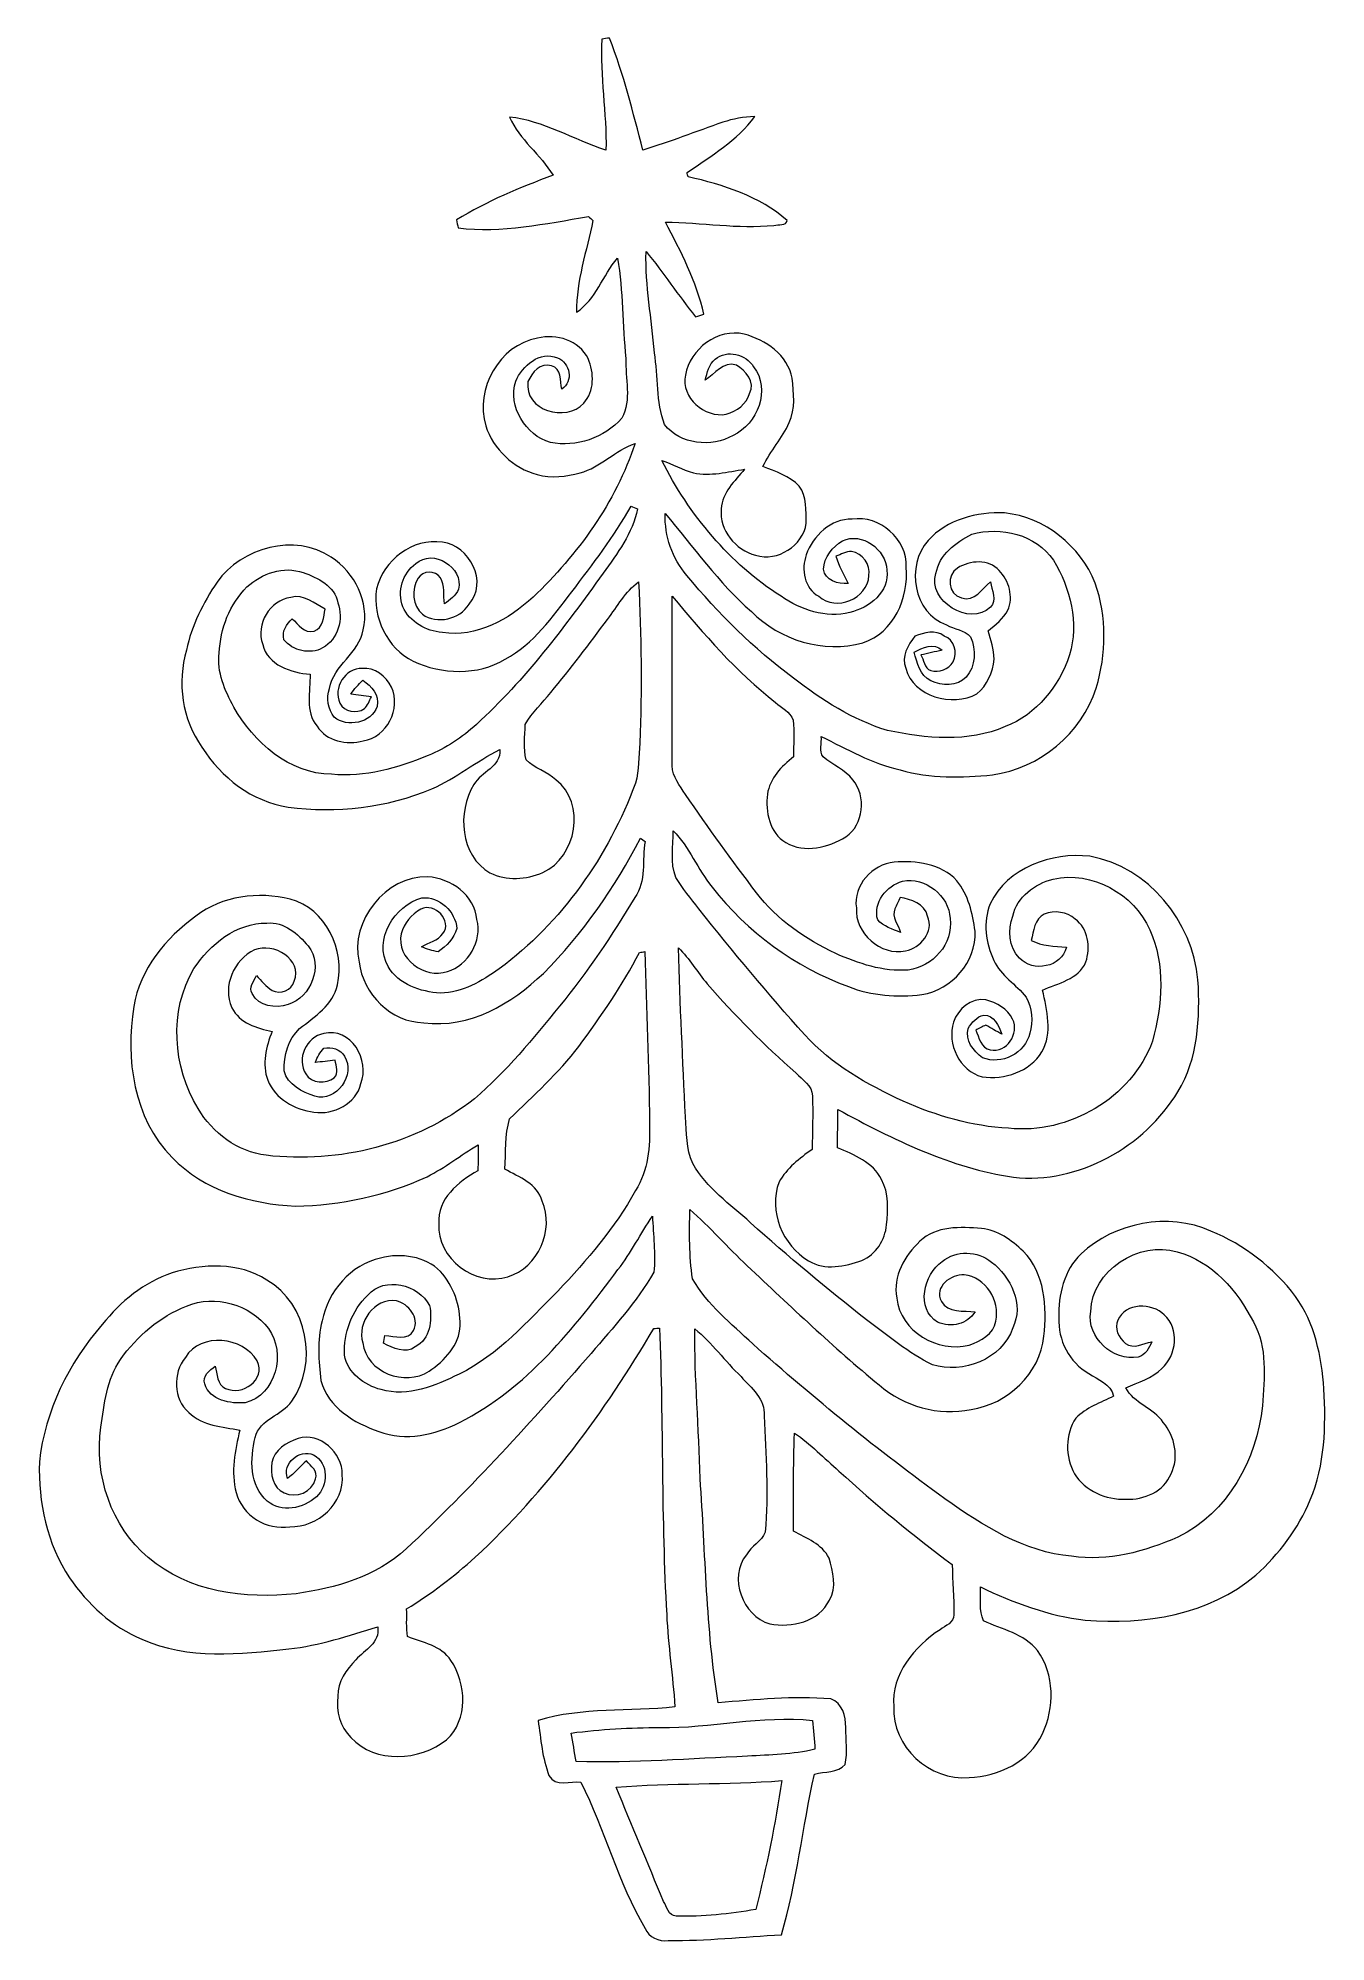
# Model space of a CAD drawing. Header units: centimetres. Extents: x -10.9 to 10.9, y -16.1 to 16.1.
import ezdxf

# ---------------------------------------------------------------- set-up
doc = ezdxf.new("R2010")
doc.units = ezdxf.units.CM
doc.header["$MEASUREMENT"] = 0
doc.layers.add('Layer 1', color=7, linetype='Continuous')

msp = doc.modelspace()

# ---------------------------------------------------------------- linework, layer by layer
at = {"layer": 'Layer 1', "color": 8, "lineweight": 9}
for points, knots in [([(-1.3542, 16.03527), (-1.31045, 16.04126), (-1.26671, 16.04656), (-1.22225, 16.0522), (-1.22225, 16.0522), (-0.98625, 15.43731), (-0.82573, 14.79843), (-0.66063, 14.16237), (-0.66063, 14.16237), (-0.20414, 14.29784), (0.23825, 14.4774), (0.68874, 14.63156), (0.68874, 14.63156), (0.86302, 14.68801), (1.04364, 14.72399), (1.22744, 14.72858), (1.22744, 14.72858), (0.93392, 14.32324), (0.48942, 14.06359), (0.08514, 13.78243), (0.08514, 13.78243), (0.08973, 13.76479), (0.09925, 13.72916), (0.10419, 13.71117), (0.10419, 13.71117), (0.69756, 13.57746), (1.30822, 13.37956), (1.77601, 12.97668), (1.77601, 12.97668), (1.75801, 12.88108), (1.62925, 12.9093), (1.5527, 12.89096), (1.5527, 12.89096), (0.94027, 12.83134), (0.33138, 12.94176), (-0.28069, 12.9467), (-0.28069, 12.9467), (-0.01646, 12.44893), (0.2386, 11.94375), (0.37124, 11.39236), (0.37124, 11.39236), (0.32397, 11.3779), (0.27705, 11.36378), (0.23013, 11.34967), (0.23013, 11.34967), (-0.06091, 11.70668), (-0.31103, 12.09545), (-0.6063, 12.44822), (-0.6063, 12.44822), (-0.62218, 11.87602), (-0.50964, 11.31087), (-0.46484, 10.74219), (-0.46484, 10.74219), (-0.40451, 10.34073), (-0.4345, 9.91634), (-0.29586, 9.53075), (-0.29586, 9.53075), (-0.03269, 9.19172), (0.50036, 9.13811), (0.8616, 9.3466), (0.8616, 9.3466), (1.27259, 9.53181), (1.50472, 10.12906), (1.20874, 10.50652), (1.20874, 10.50652), (1.08491, 10.71679), (0.75189, 10.80428), (0.5621, 10.63424), (0.5621, 10.63424), (0.45344, 10.54816), (0.4231, 10.40529), (0.39206, 10.27792), (0.39206, 10.27792), (0.55751, 10.3834), (0.6891, 10.60496), (0.9184, 10.53405), (0.9184, 10.53405), (1.07786, 10.44585), (1.24261, 10.2423), (1.14171, 10.05639), (1.14171, 10.05639), (1.08562, 9.87364), (0.9251, 9.75512), (0.74766, 9.70467), (0.74766, 9.70467), (0.38218, 9.638), (-0.0221, 9.98372), (0.05762, 10.36507), (0.05762, 10.36507), (0.13347, 10.80534), (0.60302, 11.16129), (1.04999, 11.05651), (1.04999, 11.05651), (1.41335, 10.9595), (1.78553, 10.70374), (1.85997, 10.3118), (1.85997, 10.3118), (1.88431, 10.06591), (1.91888, 9.79533), (1.80881, 9.56391), (1.80881, 9.56391), (1.69099, 9.29968), (1.49308, 9.08272), (1.36502, 8.82414), (1.36502, 8.82414), (1.58057, 8.73594), (1.81164, 8.66398), (1.97991, 8.49253), (1.97991, 8.49253), (2.11113, 8.31402), (2.08962, 8.07307), (2.09844, 7.86458), (2.09844, 7.86458), (2.0367, 7.48535), (1.6169, 7.21088), (1.24331, 7.32624), (1.24331, 7.32624), (0.90394, 7.41655), (0.62419, 7.74464), (0.6637, 8.10764), (0.6637, 8.10764), (0.67181, 8.38387), (0.89547, 8.57825), (1.05599, 8.77651), (1.05599, 8.77651), (0.76988, 8.73665), (0.48131, 8.65163), (0.19203, 8.7176), (0.19203, 8.7176), (0.00436, 8.75887), (-0.15863, 8.86929), (-0.34172, 8.92433), (-0.34172, 8.92433), (0.12112, 8.00922), (0.80269, 7.18619), (1.67299, 6.63233), (1.67299, 6.63233), (2.00425, 6.40091), (2.42688, 6.26227), (2.83081, 6.35822), (2.83081, 6.35822), (3.15678, 6.43724), (3.51132, 6.70535), (3.45629, 7.07648), (3.45629, 7.07648), (3.44041, 7.42008), (3.03754, 7.7277), (2.70981, 7.56613), (2.70981, 7.56613), (2.53695, 7.4737), (2.40112, 7.28991), (2.3856, 7.09235), (2.3856, 7.09235), (2.41135, 6.89797), (2.63643, 6.83447), (2.80435, 6.84717), (2.80435, 6.84717), (2.73309, 6.99957), (2.64772, 7.14562), (2.59762, 7.30719), (2.59762, 7.30719), (2.68335, 7.34), (2.76837, 7.38798), (2.86186, 7.3908), (2.86186, 7.3908), (3.04142, 7.35658), (3.19206, 7.17137), (3.15607, 6.98193), (3.15607, 6.98193), (3.13138, 6.58682), (2.60327, 6.37339), (2.3087, 6.63374), (2.3087, 6.63374), (2.06211, 6.76145), (2.00919, 7.09129), (2.09668, 7.33259), (2.09668, 7.33259), (2.2131, 7.6515), (2.51296, 7.94713), (2.87209, 7.93443), (2.87209, 7.93443), (3.33669, 8.00499), (3.80554, 7.59753), (3.78472, 7.1241), (3.78472, 7.1241), (3.82917, 6.6094), (3.57588, 6.01567), (3.052, 5.84916), (3.052, 5.84916), (2.38807, 5.66148), (1.65147, 5.89397), (1.17064, 6.37621), (1.17064, 6.37621), (0.61572, 6.86269), (0.18815, 7.46559), (-0.28351, 8.02721), (-0.28351, 8.02721), (-0.29621, 7.64939), (-0.16533, 7.26945), (0.08338, 6.98334), (0.08338, 6.98334), (0.6129, 6.33952), (1.21085, 5.74862), (1.88254, 5.25297), (1.88254, 5.25297), (2.35703, 4.87654), (2.88514, 4.54811), (3.46722, 4.36925), (3.46722, 4.36925), (4.11632, 4.22955), (4.82894, 4.16358), (5.45477, 4.43345), (5.45477, 4.43345), (5.9857, 4.63877), (6.36247, 5.11433), (6.54203, 5.64243), (6.54203, 5.64243), (6.69796, 6.1843), (6.5572, 6.77026), (6.26828, 7.24087), (6.26828, 7.24087), (5.97794, 7.67726), (5.37716, 7.81978), (4.89244, 7.68008), (4.89244, 7.68008), (4.62539, 7.54426), (4.33647, 7.33612), (4.28637, 7.01721), (4.28637, 7.01721), (4.13785, 6.55648), (4.85611, 6.11233), (5.20536, 6.44888), (5.20536, 6.44888), (5.32072, 6.56318), (5.2297, 6.74028), (5.205, 6.87575), (5.205, 6.87575), (5.05895, 6.75862), (4.94465, 6.53355), (4.71711, 6.60728), (4.71711, 6.60728), (4.48921, 6.66055), (4.45782, 6.9964), (4.65255, 7.10964), (4.65255, 7.10964), (4.85611, 7.24122), (5.18313, 7.26592), (5.35282, 7.06625), (5.35282, 7.06625), (5.52039, 6.89938), (5.598, 6.61998), (5.50169, 6.39703), (5.50169, 6.39703), (5.4209, 6.25697), (5.29179, 6.1529), (5.16902, 6.0506), (5.16902, 6.0506), (5.21559, 5.89432), (5.26427, 5.73733), (5.26709, 5.57223), (5.26709, 5.57223), (5.25087, 5.34928), (5.14715, 5.1309), (4.97711, 4.98485), (4.97711, 4.98485), (4.56401, 4.7619), (3.90502, 4.93405), (3.77555, 5.41948), (3.77555, 5.41948), (3.69829, 5.62127), (3.81153, 5.80965), (3.93218, 5.96064), (3.93218, 5.96064), (4.09023, 6.01215), (4.27614, 6.08094), (4.42394, 5.9617), (4.42394, 5.9617), (4.60246, 5.90208), (4.65008, 5.68265), (4.5774, 5.52496), (4.5774, 5.52496), (4.50227, 5.40219), (4.33823, 5.33516), (4.19888, 5.38173), (4.19888, 5.38173), (4.08882, 5.41242), (4.08388, 5.56906), (4.03308, 5.64243), (4.03308, 5.64243), (4.1509, 5.67242), (4.27013, 5.69641), (4.38903, 5.72216), (4.38903, 5.72216), (4.25356, 5.85551), (4.06024, 5.76979), (3.91878, 5.69077), (3.91878, 5.69077), (3.96499, 5.51261), (4.01509, 5.2953), (4.19853, 5.20604), (4.19853, 5.20604), (4.38903, 5.12384), (4.64197, 5.10551), (4.79578, 5.27025), (4.79578, 5.27025), (4.9563, 5.45158), (4.97041, 5.73486), (4.86775, 5.94794), (4.86775, 5.94794), (4.77109, 6.07106), (4.59258, 6.0767), (4.46311, 6.15079), (4.46311, 6.15079), (3.89973, 6.34552), (3.7759, 7.15197), (4.15231, 7.57389), (4.15231, 7.57389), (4.47229, 7.93126), (4.97992, 8.05826), (5.4456, 8.03885), (5.4456, 8.03885), (6.12787, 7.96936), (6.71948, 7.48111), (6.97489, 6.85423), (6.97489, 6.85423), (7.16962, 6.2859), (7.16574, 5.6576), (6.99182, 5.08468), (6.99182, 5.08468), (6.74488, 4.31952), (6.03968, 3.72614), (5.24099, 3.62171), (5.24099, 3.62171), (4.7224, 3.56527), (4.1883, 3.55716), (3.68242, 3.70321), (3.68242, 3.70321), (3.20652, 3.80727), (2.78283, 4.05704), (2.34926, 4.26694), (2.34926, 4.26694), (2.36373, 4.15724), (2.31329, 4.01929), (2.38314, 3.92122), (2.38314, 3.92122), (2.54365, 3.78752), (2.75144, 3.70673), (2.88337, 3.53775), (2.88337, 3.53775), (3.11374, 3.25765), (3.07211, 2.78387), (2.76555, 2.57467), (2.76555, 2.57467), (2.46921, 2.39652), (2.07057, 2.29069), (1.75378, 2.47871), (1.75378, 2.47871), (1.47614, 2.63606), (1.40418, 3.00082), (1.44228, 3.29292), (1.44228, 3.29292), (1.4765, 3.56139), (1.68146, 3.76318), (1.88431, 3.92369), (1.88431, 3.92369), (1.87866, 4.13042), (1.90477, 4.33997), (1.87407, 4.54529), (1.87407, 4.54529), (1.82857, 4.68499), (1.67511, 4.74884), (1.57669, 4.84338), (1.57669, 4.84338), (0.91487, 5.35774), (0.36666, 5.99698), (-0.1678, 6.63727), (-0.1678, 6.63727), (-0.16145, 5.68195), (-0.16604, 4.72661), (-0.16357, 3.77164), (-0.16357, 3.77164), (-0.16498, 3.58573), (-0.03128, 3.44144), (0.05692, 3.28834), (0.05692, 3.28834), (0.44392, 2.72672), (0.84502, 2.17356), (1.25742, 1.63028), (1.25742, 1.63028), (1.60067, 1.17379), (2.08469, 0.84923), (2.59374, 0.60441), (2.59374, 0.60441), (2.97933, 0.43895), (3.39137, 0.29149), (3.81824, 0.32642), (3.81824, 0.32642), (4.23027, 0.37827), (4.58306, 0.76845), (4.52591, 1.1946), (4.52591, 1.1946), (4.50509, 1.58689), (4.10716, 1.89945), (3.72334, 1.82749), (3.72334, 1.82749), (3.45205, 1.74882), (3.21957, 1.46448), (3.30318, 1.17167), (3.30318, 1.17167), (3.39914, 1.05737), (3.55612, 1.01786), (3.69018, 0.96071), (3.69018, 0.96071), (3.65561, 1.09053), (3.5286, 1.21824), (3.59493, 1.35794), (3.59493, 1.35794), (3.61821, 1.42391), (3.64996, 1.4867), (3.6803, 1.54985), (3.6803, 1.54985), (3.86657, 1.52022), (4.09658, 1.44437), (4.14455, 1.23482), (4.14455, 1.23482), (4.2599, 0.96706), (4.02743, 0.70389), (3.77414, 0.6478), (3.77414, 0.6478), (3.35222, 0.56242), (2.91548, 0.94766), (2.94264, 1.37558), (2.94264, 1.37558), (2.88584, 1.75058), (3.21216, 2.1143), (3.58011, 2.14604), (3.58011, 2.14604), (3.9477, 2.17779), (4.37457, 2.1217), (4.63633, 1.83384), (4.63633, 1.83384), (4.83459, 1.59606), (4.9062, 1.28139), (4.94677, 0.98188), (4.94677, 0.98188), (4.97004, 0.46012), (4.55448, -0.0052), (4.04859, -0.0888), (4.04859, -0.0888), (3.63303, -0.13325), (3.20229, -0.10856), (2.8107, 0.04631), (2.8107, 0.04631), (1.90653, 0.37545), (1.09832, 0.96777), (0.50706, 1.72659), (0.50706, 1.72659), (0.26435, 2.02645), (0.12395, 2.4004), (-0.14734, 2.67662), (-0.14734, 2.67662), (-0.14099, 2.41627), (-0.21049, 2.13828), (-0.10218, 1.88922), (-0.10218, 1.88922), (0.00929, 1.7019), (0.14723, 1.53186), (0.2827, 1.36147), (0.2827, 1.36147), (0.86196, 0.63827), (1.44757, -0.08069), (2.07303, -0.76473), (2.07303, -0.76473), (2.52178, -1.27308), (3.1275, -1.60293), (3.73286, -1.88832), (3.73286, -1.88832), (4.29589, -2.13562), (4.89597, -2.31166), (5.51227, -2.34411), (5.51227, -2.34411), (6.52051, -2.44924), (7.58978, -1.83858), (7.93974, -0.87268), (7.93974, -0.87268), (8.11401, -0.26449), (8.15599, 0.41567), (7.89704, 1.00692), (7.89704, 1.00692), (7.62012, 1.61159), (6.92339, 2.01022), (6.26228, 1.86206), (6.26228, 1.86206), (5.95819, 1.77774), (5.6548, 1.56079), (5.58248, 1.23764), (5.58248, 1.23764), (5.49993, 1.00446), (5.5098, 0.7113), (5.69395, 0.52785), (5.69395, 0.52785), (5.91867, 0.28373), (6.41115, 0.37051), (6.4877, 0.71165), (6.4877, 0.71165), (6.28486, 0.72505), (6.07848, 0.72964), (5.89398, 0.82595), (5.89398, 0.82595), (5.93384, 0.978), (5.95078, 1.19178), (6.11517, 1.27045), (6.11517, 1.27045), (6.28662, 1.33748), (6.49652, 1.30925), (6.63622, 1.18684), (6.63622, 1.18684), (6.85636, 1.02703), (6.89834, 0.70671), (6.81649, 0.46224), (6.81649, 0.46224), (6.69972, 0.17084), (6.34095, 0.10381), (6.08624, -0.0119), (6.08624, -0.0119), (6.15645, -0.34986), (6.26016, -0.7358), (6.07319, -1.05295), (6.07319, -1.05295), (5.86858, -1.39408), (5.44101, -1.52496), (5.06389, -1.47698), (5.06389, -1.47698), (4.6836, -1.36974), (4.4677, -0.92418), (4.58376, -0.55165), (4.58376, -0.55165), (4.65644, -0.32693), (4.8801, -0.14031), (5.1281, -0.17735), (5.1281, -0.17735), (5.31225, -0.21933), (5.49217, -0.33257), (5.58071, -0.50402), (5.58071, -0.50402), (5.69819, -0.74321), (5.48017, -1.07905), (5.20324, -1.02155), (5.20324, -1.02155), (5.0452, -0.99791), (5.01098, -0.80353), (4.95806, -0.68641), (4.95806, -0.68641), (5.0138, -0.65748), (5.0706, -0.62961), (5.12739, -0.6021), (5.12739, -0.6021), (5.21559, -0.65536), (5.30414, -0.70899), (5.39692, -0.7545), (5.39692, -0.7545), (5.3507, -0.61162), (5.26815, -0.43629), (5.09317, -0.43347), (5.09317, -0.43347), (4.97816, -0.45816), (4.88786, -0.55976), (4.83212, -0.65854), (4.83212, -0.65854), (4.76968, -0.85962), (4.92136, -1.0413), (5.0713, -1.15243), (5.0713, -1.15243), (5.38669, -1.28613), (5.79873, -1.07588), (5.87034, -0.74003), (5.87034, -0.74003), (5.92608, -0.53824), (5.91444, -0.31635), (5.81002, -0.13149), (5.81002, -0.13149), (5.63998, 0.08688), (5.38069, 0.22693), (5.26462, 0.48834), (5.26462, 0.48834), (5.12104, 0.77903), (5.0773, 1.13816), (5.20289, 1.44225), (5.20289, 1.44225), (5.4897, 2.05679), (6.24394, 2.31785), (6.88211, 2.24517), (6.88211, 2.24517), (7.87624, 2.0709), (8.61637, 1.14204), (8.70879, 0.15955), (8.70879, 0.15955), (8.74584, -0.47721), (8.71409, -1.16725), (8.37119, -1.72746), (8.37119, -1.72746), (7.79969, -2.66267), (6.70078, -3.28709), (5.59235, -3.16961), (5.59235, -3.16961), (4.53296, -3.01192), (3.56247, -2.5325), (2.6322, -2.02626), (2.6322, -2.02626), (2.62867, -2.24181), (2.62585, -2.45841), (2.62514, -2.67466), (2.62514, -2.67466), (2.90489, -2.79073), (3.22769, -2.91843), (3.36703, -3.20983), (3.36703, -3.20983), (3.49721, -3.44125), (3.47322, -3.71748), (3.45346, -3.97218), (3.45346, -3.97218), (3.42771, -4.22406), (3.27672, -4.47524), (3.03648, -4.57331), (3.03648, -4.57331), (2.75108, -4.67174), (2.41453, -4.75041), (2.13689, -4.58178), (2.13689, -4.58178), (1.69945, -4.31826), (1.44969, -3.74005), (1.63913, -3.24969), (1.63913, -3.24969), (1.76895, -3.01827), (1.98344, -2.85352), (2.1944, -2.70112), (2.1944, -2.70112), (2.20181, -2.4002), (2.21204, -2.09893), (2.20216, -1.79836), (2.20216, -1.79836), (2.19969, -1.6248), (2.02612, -1.52355), (1.92206, -1.4096), (1.92206, -1.4096), (1.39148, -0.94147), (0.887, -0.44264), (0.42592, 0.09394), (0.42592, 0.09394), (0.25589, 0.28937), (0.1303, 0.52221), (-0.06126, 0.6986), (-0.06126, 0.6986), (-0.03375, -0.25108), (0.01459, -1.20076), (0.05692, -2.15008), (0.05692, -2.15008), (0.07809, -2.41573), (0.06962, -2.69125), (0.18074, -2.93925), (0.18074, -2.93925), (0.41605, -3.352), (0.81151, -3.62752), (1.15829, -3.93761), (1.15829, -3.93761), (1.79012, -4.5084), (2.44593, -5.05203), (3.11656, -5.57697), (3.11656, -5.57697), (3.47498, -5.84367), (3.82353, -6.13577), (4.22605, -6.33509), (4.22605, -6.33509), (4.73863, -6.49348), (5.40291, -6.24513), (5.58283, -5.71314), (5.58283, -5.71314), (5.77686, -5.31415), (5.54826, -4.84919), (5.2237, -4.60048), (5.2237, -4.60048), (4.99016, -4.40998), (4.6268, -4.39657), (4.39115, -4.59236), (4.39115, -4.59236), (4.08176, -4.79944), (3.93889, -5.39564), (4.31494, -5.61295), (4.31494, -5.61295), (4.54566, -5.71667), (4.81623, -5.65423), (4.94748, -5.43868), (4.94748, -5.43868), (4.76227, -5.41716), (4.48675, -5.4669), (4.37774, -5.26688), (4.37774, -5.26688), (4.24932, -5.01288), (4.53967, -4.80968), (4.76509, -4.81426), (4.76509, -4.81426), (5.1214, -4.86083), (5.37857, -5.24959), (5.29496, -5.59919), (5.29496, -5.59919), (5.26145, -5.82003), (5.0399, -5.93504), (4.84835, -6.00171), (4.84835, -6.00171), (4.3213, -6.13612), (3.68101, -5.77311), (3.62527, -5.20867), (3.62527, -5.20867), (3.55436, -4.84107), (3.75967, -4.49394), (4.01544, -4.24982), (4.01544, -4.24982), (4.28531, -3.98735), (4.70477, -4.00711), (5.05296, -4.03427), (5.05296, -4.03427), (5.32812, -4.05967), (5.56343, -4.23218), (5.75816, -4.41703), (5.75816, -4.41703), (6.12681, -4.7931), (6.16209, -5.35789), (6.10988, -5.8539), (6.10988, -5.8539), (6.04003, -6.48361), (5.49746, -6.99866), (4.87904, -7.08756), (4.87904, -7.08756), (4.32941, -7.20645), (3.74944, -7.03535), (3.32576, -6.67411), (3.32576, -6.67411), (2.55529, -6.03699), (1.82892, -5.34907), (1.10149, -4.66398), (1.10149, -4.66398), (0.76988, -4.3553), (0.47214, -4.01169), (0.13171, -3.71289), (0.13171, -3.71289), (0.12712, -4.10271), (0.1176, -4.49747), (0.17863, -4.88376), (0.17863, -4.88376), (0.4224, -5.32614), (0.83691, -5.63623), (1.19286, -5.98337), (1.19286, -5.98337), (2.23497, -6.90094), (3.30882, -7.785), (4.43701, -8.59569), (4.43701, -8.59569), (5.07836, -9.04689), (5.77262, -9.49739), (6.57484, -9.56406), (6.57484, -9.56406), (7.18938, -9.65825), (7.81239, -9.4875), (8.37154, -9.24127), (8.37154, -9.24127), (9.20762, -8.83946), (9.70644, -7.92647), (9.79641, -7.02688), (9.79641, -7.02688), (9.82886, -6.55451), (9.88495, -6.04122), (9.64471, -5.60978), (9.64471, -5.60978), (9.37519, -5.08908), (8.94551, -4.58707), (8.36025, -4.42726), (8.36025, -4.42726), (7.70761, -4.23535), (6.92127, -4.74088), (6.89763, -5.4355), (6.89763, -5.4355), (6.8232, -5.87295), (7.2751, -6.27935), (7.7002, -6.20562), (7.7002, -6.20562), (7.82156, -6.17316), (7.88329, -6.05322), (7.93092, -5.94738), (7.93092, -5.94738), (7.78628, -5.96996), (7.61765, -6.08003), (7.48395, -5.97278), (7.48395, -5.97278), (7.37565, -5.88318), (7.28604, -5.71878), (7.35554, -5.5812), (7.35554, -5.5812), (7.4843, -5.28487), (7.93162, -5.28522), (8.13941, -5.49301), (8.13941, -5.49301), (8.40117, -5.72372), (8.34931, -6.17281), (8.10096, -6.39471), (8.10096, -6.39471), (7.93692, -6.56933), (7.69985, -6.62683), (7.48889, -6.72103), (7.48889, -6.72103), (7.62753, -6.99125), (7.95773, -7.06251), (8.12389, -7.30628), (8.12389, -7.30628), (8.31685, -7.54335), (8.39587, -7.89154), (8.25512, -8.17341), (8.25512, -8.17341), (8.13835, -8.47291), (7.79792, -8.61932), (7.49136, -8.60098), (7.49136, -8.60098), (7.15587, -8.61932), (6.80591, -8.45916), (6.62352, -8.17306), (6.62352, -8.17306), (6.4676, -7.88625), (6.45984, -7.50843), (6.64892, -7.23573), (6.64892, -7.23573), (6.82284, -7.05793), (7.06344, -6.97115), (7.28392, -6.86672), (7.28392, -6.86672), (7.23912, -6.65294), (7.0204, -6.58979), (6.86553, -6.47937), (6.86553, -6.47937), (6.53498, -6.29769), (6.34201, -5.91387), (6.36035, -5.54028), (6.36035, -5.54028), (6.34589, -5.1561), (6.4496, -4.73771), (6.73465, -4.46395), (6.73465, -4.46395), (7.30756, -3.92914), (8.20538, -3.75981), (8.92646, -4.07731), (8.92646, -4.07731), (9.48843, -4.30873), (9.98867, -4.69608), (10.35485, -5.1815), (10.35485, -5.1815), (10.68188, -5.632), (10.79477, -6.19539), (10.83569, -6.74008), (10.83569, -6.74008), (10.8685, -7.36943), (10.85404, -8.0263), (10.60497, -8.6158), (10.60497, -8.6158), (10.40283, -9.10298), (10.07262, -9.52984), (9.68705, -9.88615), (9.68705, -9.88615), (8.89788, -10.54831), (7.80674, -10.73105), (6.80591, -10.64109), (6.80591, -10.64109), (6.18432, -10.57265), (5.59588, -10.3504), (5.03602, -10.08194), (5.03602, -10.08194), (5.05366, -10.26856), (5.0071, -10.48234), (5.08859, -10.65732), (5.08859, -10.65732), (5.40291, -10.80019), (5.77262, -10.87393), (6.00193, -11.15721), (6.00193, -11.15721), (6.28944, -11.55831), (6.29403, -12.12488), (6.08236, -12.56091), (6.08236, -12.56091), (5.86999, -13.03116), (5.34118, -13.28093), (4.84588, -13.29751), (4.84588, -13.29751), (4.19077, -13.36595), (3.53354, -12.77152), (3.57411, -12.1023), (3.57411, -12.1023), (3.52931, -11.55796), (3.92513, -11.08489), (4.35587, -10.80584), (4.35587, -10.80584), (4.44583, -10.73669), (4.59082, -10.68589), (4.59011, -10.55113), (4.59011, -10.55113), (4.59188, -10.26891), (4.56541, -9.98669), (4.56013, -9.70482), (4.56013, -9.70482), (3.89761, -9.21057), (3.25767, -8.686), (2.64842, -8.12685), (2.64842, -8.12685), (2.39972, -7.91165), (2.169, -7.67282), (1.89736, -7.4862), (1.89736, -7.4862), (1.87796, -8.03689), (1.88149, -8.58828), (1.88395, -9.13967), (1.88395, -9.13967), (2.10231, -9.26385), (2.36409, -9.35733), (2.48121, -9.59899), (2.48121, -9.59899), (2.55247, -9.82229), (2.61491, -10.08864), (2.48685, -10.30525), (2.48685, -10.30525), (2.31258, -10.67178), (1.84938, -10.77621), (1.48179, -10.70636), (1.48179, -10.70636), (1.02282, -10.56877), (0.78011, -9.92566), (1.08597, -9.53901), (1.08597, -9.53901), (1.17628, -9.39861), (1.3368, -9.31288), (1.40594, -9.15837), (1.40594, -9.15837), (1.45674, -8.50608), (1.42217, -7.85027), (1.38477, -7.19798), (1.38477, -7.19798), (1.41406, -6.91223), (1.16394, -6.72455), (0.99637, -6.53335), (0.99637, -6.53335), (0.72473, -6.27547), (0.50847, -5.96185), (0.21391, -5.72866), (0.21391, -5.72866), (0.21214, -6.56968), (0.28587, -7.41035), (0.30598, -8.25172), (0.30598, -8.25172), (0.3977, -9.51326), (0.4044, -10.78679), (0.61043, -12.03703), (0.61043, -12.03703), (1.24261, -11.98976), (1.8769, -11.91744), (2.51155, -11.97283), (2.51155, -11.97283), (2.70593, -12.03456), (2.76696, -12.27234), (2.76378, -12.45437), (2.76378, -12.45437), (2.76519, -12.66039), (2.79835, -12.87488), (2.75355, -13.07914), (2.75355, -13.07914), (2.63114, -13.22731), (2.40607, -13.19344), (2.23462, -13.24142), (2.23462, -13.24142), (2.0353, -14.14206), (1.93758, -15.06563), (1.67864, -15.95287), (1.67864, -15.95287), (1.04152, -15.98709), (0.40546, -16.05517), (-0.23306, -16.04741), (-0.23306, -16.04741), (-0.39534, -16.07315), (-0.55656, -15.99344), (-0.62394, -15.84421), (-0.62394, -15.84421), (-1.0815, -15.06634), (-1.3048, -14.17981), (-1.70733, -13.37618), (-1.70733, -13.37618), (-1.87349, -13.35289), (-2.14372, -13.46543), (-2.24532, -13.26752), (-2.24532, -13.26752), (-2.35856, -12.97084), (-2.38183, -12.6491), (-2.42876, -12.3376), (-2.42876, -12.3376), (-1.6837, -12.10512), (-0.88641, -12.19684), (-0.11982, -12.10724), (-0.11982, -12.10724), (-0.1544, -11.58654), (-0.23271, -11.06936), (-0.25882, -10.54831), (-0.25882, -10.54831), (-0.3516, -8.93823), (-0.31561, -7.32498), (-0.3777, -5.7142), (-0.3777, -5.7142), (-0.40205, -5.71596), (-0.45108, -5.71949), (-0.47542, -5.72125), (-0.47542, -5.72125), (-1.30799, -7.12954), (-2.2873, -8.46833), (-3.49168, -9.58346), (-3.49168, -9.58346), (-3.85152, -9.9059), (-4.2364, -10.20047), (-4.64774, -10.45377), (-4.64774, -10.45377), (-4.64174, -10.60828), (-4.65797, -10.76739), (-4.63116, -10.9219), (-4.63116, -10.9219), (-4.37327, -11.02244), (-4.06389, -11.07536), (-3.89914, -11.32301), (-3.89914, -11.32301), (-3.63526, -11.71953), (-3.60598, -12.32031), (-3.97322, -12.66427), (-3.97322, -12.66427), (-4.43289, -13.01811), (-5.16808, -13.07244), (-5.58859, -12.62406), (-5.58859, -12.62406), (-5.77945, -12.44308), (-5.8373, -12.17991), (-5.80696, -11.92591), (-5.80696, -11.92591), (-5.82354, -11.68002), (-5.66056, -11.48035), (-5.50393, -11.31137), (-5.50393, -11.31137), (-5.35188, -11.14274), (-5.09505, -11.0295), (-5.13526, -10.75716), (-5.13526, -10.75716), (-5.62846, -10.90356), (-6.11952, -11.07289), (-6.63423, -11.12898), (-6.63423, -11.12898), (-7.45726, -11.22035), (-8.33532, -11.31208), (-9.11495, -10.96706), (-9.11495, -10.96706), (-9.61837, -10.75892), (-10.03148, -10.37333), (-10.33698, -9.92847), (-10.33698, -9.92847), (-10.72081, -9.35874), (-10.86862, -8.65318), (-10.84639, -7.97408), (-10.84639, -7.97408), (-10.75256, -7.1119), (-10.35144, -6.30369), (-9.78559, -5.65352), (-9.78559, -5.65352), (-9.47691, -5.26793), (-9.07967, -4.94373), (-8.60731, -4.78357), (-8.60731, -4.78357), (-8.08697, -4.62729), (-7.47984, -4.59801), (-7.00747, -4.90563), (-7.00747, -4.90563), (-6.32026, -5.3018), (-6.13364, -6.30969), (-6.5859, -6.9468), (-6.5859, -6.9468), (-6.75664, -7.19481), (-7.12529, -7.24173), (-7.20502, -7.56275), (-7.20502, -7.56275), (-7.28969, -7.91871), (-7.30521, -8.37625), (-6.99935, -8.63661), (-6.99935, -8.63661), (-6.76264, -8.84051), (-6.38799, -8.75866), (-6.17068, -8.56253), (-6.17068, -8.56253), (-5.96607, -8.37908), (-5.96254, -7.99313), (-6.2183, -7.8545), (-6.2183, -7.8545), (-6.46242, -7.74973), (-6.74853, -8.0002), (-6.66033, -8.25455), (-6.66033, -8.25455), (-6.5418, -8.16599), (-6.44761, -8.05099), (-6.33719, -7.95398), (-6.33719, -7.95398), (-6.26946, -8.04005), (-6.13258, -8.13143), (-6.18867, -8.25737), (-6.18867, -8.25737), (-6.23559, -8.48386), (-6.51428, -8.59603), (-6.7136, -8.49338), (-6.7136, -8.49338), (-6.91081, -8.41894), (-6.95208, -8.16847), (-6.92421, -7.98572), (-6.92421, -7.98572), (-6.88152, -7.76983), (-6.67515, -7.64319), (-6.48112, -7.58004), (-6.48112, -7.58004), (-6.11282, -7.46539), (-5.72441, -7.82134), (-5.7357, -8.18645), (-5.7357, -8.18645), (-5.68208, -8.67153), (-6.1541, -9.08252), (-6.61941, -9.06628), (-6.61941, -9.06628), (-7.01487, -9.13473), (-7.42092, -8.87544), (-7.52676, -8.49232), (-7.52676, -8.49232), (-7.61389, -8.14307), (-7.54933, -7.7783), (-7.46149, -7.43575), (-7.46149, -7.43575), (-7.761, -7.38284), (-8.09049, -7.36202), (-8.32333, -7.13942), (-8.32333, -7.13942), (-8.59532, -6.91752), (-8.59461, -6.47373), (-8.38295, -6.2095), (-8.38295, -6.2095), (-8.11836, -5.77735), (-7.41246, -5.86519), (-7.16904, -6.26841), (-7.16904, -6.26841), (-7.02052, -6.58979), (-7.42516, -6.86672), (-7.7035, -6.73302), (-7.7035, -6.73302), (-7.85166, -6.67164), (-7.83932, -6.48502), (-7.88024, -6.3559), (-7.88024, -6.3559), (-7.97126, -6.42822), (-8.10178, -6.52241), (-8.05522, -6.65788), (-8.05522, -6.65788), (-7.97514, -6.93587), (-7.61601, -6.99654), (-7.37047, -6.97538), (-7.37047, -6.97538), (-6.8533, -6.8452), (-6.67762, -6.1333), (-6.97924, -5.72443), (-6.97924, -5.72443), (-7.29004, -5.31415), (-7.88377, -5.14164), (-8.36213, -5.34413), (-8.36213, -5.34413), (-8.81263, -5.52264), (-9.19963, -5.84966), (-9.47761, -6.24407), (-9.47761, -6.24407), (-9.71116, -6.5785), (-9.75137, -6.99796), (-9.80923, -7.38989), (-9.80923, -7.38989), (-9.92459, -8.19457), (-9.63672, -9.05994), (-9.00807, -9.5877), (-9.00807, -9.5877), (-8.33003, -10.17366), (-7.37118, -10.29078), (-6.51076, -10.19836), (-6.51076, -10.19836), (-5.84542, -10.10099), (-5.16102, -9.91083), (-4.65656, -9.44199), (-4.65656, -9.44199), (-3.54989, -8.4073), (-2.53107, -7.28371), (-1.53482, -6.14388), (-1.53482, -6.14388), (-1.16087, -5.70432), (-0.76365, -5.2764), (-0.47683, -4.77299), (-0.47683, -4.77299), (-0.43979, -4.46007), (-0.48918, -4.14081), (-0.49765, -3.82684), (-0.49765, -3.82684), (-0.70191, -4.1207), (-0.85854, -4.44596), (-1.08079, -4.72818), (-1.08079, -4.72818), (-1.8234, -5.72196), (-2.62314, -6.7369), (-3.75415, -7.30911), (-3.75415, -7.30911), (-4.17184, -7.51548), (-4.66325, -7.63331), (-5.11517, -7.46115), (-5.11517, -7.46115), (-5.52968, -7.31793), (-5.97806, -7.05369), (-6.09377, -6.60249), (-6.09377, -6.60249), (-6.13893, -6.26982), (-6.1548, -5.92375), (-6.07507, -5.59496), (-6.07507, -5.59496), (-5.97524, -5.09895), (-5.59212, -4.64211), (-5.08624, -4.53345), (-5.08624, -4.53345), (-4.7384, -4.44279), (-4.33834, -4.50346), (-4.07377, -4.75958), (-4.07377, -4.75958), (-3.85963, -5.01076), (-3.73616, -5.33919), (-3.74498, -5.67045), (-3.74498, -5.67045), (-3.75309, -6.00806), (-4.00956, -6.26312), (-4.2685, -6.44339), (-4.2685, -6.44339), (-4.67631, -6.70656), (-5.32506, -6.46561), (-5.38716, -5.96432), (-5.38716, -5.96432), (-5.4937, -5.6253), (-5.19278, -5.20126), (-4.81954, -5.25594), (-4.81954, -5.25594), (-4.62269, -5.30709), (-4.41667, -5.54134), (-4.53308, -5.75406), (-4.53308, -5.75406), (-4.6241, -5.93715), (-4.85199, -5.84755), (-5.01392, -5.8412), (-5.01392, -5.8412), (-5.02239, -5.88459), (-5.03085, -5.92798), (-5.03897, -5.97208), (-5.03897, -5.97208), (-4.87528, -6.04793), (-4.67172, -6.1587), (-4.50273, -6.0324), (-4.50273, -6.0324), (-4.25015, -5.89835), (-4.21629, -5.58649), (-4.25968, -5.3339), (-4.25968, -5.3339), (-4.45018, -4.9776), (-5.01709, -4.83402), (-5.30531, -5.15963), (-5.30531, -5.15963), (-5.57307, -5.42033), (-5.71595, -5.79816), (-5.69513, -6.17034), (-5.69513, -6.17034), (-5.64504, -6.47479), (-5.36176, -6.67904), (-5.07848, -6.75419), (-5.07848, -6.75419), (-4.62304, -6.8833), (-4.16407, -6.68928), (-3.76085, -6.49243), (-3.76085, -6.49243), (-3.09763, -6.16858), (-2.60868, -5.6006), (-2.09433, -5.08978), (-2.09433, -5.08978), (-1.60679, -4.56838), (-1.13053, -4.0251), (-0.78693, -3.39539), (-0.78693, -3.39539), (-0.56468, -3.06025), (-0.54104, -2.64926), (-0.54704, -2.25945), (-0.54704, -2.25945), (-0.55938, -1.29354), (-0.59748, -0.32834), (-0.62465, 0.63686), (-0.62465, 0.63686), (-0.64758, 0.63369), (-0.69344, 0.62769), (-0.71603, 0.62451), (-0.71603, 0.62451), (-1.00953, 0.06607), (-1.36479, -0.45746), (-1.74226, -0.96122), (-1.74226, -0.96122), (-2.08092, -1.41595), (-2.50954, -1.78884), (-2.90925, -2.18677), (-2.90925, -2.18677), (-2.99074, -2.45771), (-2.97239, -2.75157), (-2.99074, -3.03379), (-2.99074, -3.03379), (-2.75085, -3.16926), (-2.43794, -3.2818), (-2.35749, -3.5739), (-2.35749, -3.5739), (-2.14901, -4.0565), (-2.42947, -4.69679), (-2.93712, -4.84778), (-2.93712, -4.84778), (-3.49027, -5.02628), (-4.14397, -4.53768), (-4.10587, -3.95243), (-4.10587, -3.95243), (-4.1355, -3.53897), (-3.77391, -3.24087), (-3.44582, -3.0606), (-3.44582, -3.0606), (-3.44265, -2.91491), (-3.43489, -2.76991), (-3.44159, -2.62422), (-3.44159, -2.62422), (-3.73439, -2.7939), (-4.00004, -3.0091), (-4.30307, -3.16115), (-4.30307, -3.16115), (-4.99663, -3.48464), (-5.76216, -3.64057), (-6.52522, -3.65856), (-6.52522, -3.65856), (-7.27875, -3.6194), (-8.07109, -3.39856), (-8.6059, -2.83518), (-8.6059, -2.83518), (-9.26207, -2.17831), (-9.39366, -1.16866), (-9.25431, -0.28848), (-9.25431, -0.28848), (-9.14601, 0.34194), (-8.71315, 0.86617), (-8.20725, 1.23447), (-8.20725, 1.23447), (-7.761, 1.57807), (-7.15069, 1.65462), (-6.61341, 1.52339), (-6.61341, 1.52339), (-6.01369, 1.36746), (-5.67961, 0.65379), (-5.81719, 0.077), (-5.81719, 0.077), (-5.89128, -0.26555), (-6.19961, -0.45675), (-6.45361, -0.66101), (-6.45361, -0.66101), (-6.64693, -0.83705), (-6.72242, -1.11891), (-6.71678, -1.37291), (-6.71678, -1.37291), (-6.65681, -1.61069), (-6.40951, -1.73381), (-6.19537, -1.80436), (-6.19537, -1.80436), (-5.83801, -1.90914), (-5.49899, -1.43253), (-5.6976, -1.12773), (-5.6976, -1.12773), (-5.76287, -1.00603), (-5.91491, -0.96793), (-6.04438, -0.99333), (-6.04438, -0.99333), (-6.11459, -1.05824), (-6.15198, -1.14784), (-6.19184, -1.23251), (-6.19184, -1.23251), (-6.07966, -1.22298), (-5.96783, -1.20958), (-5.856, -1.19653), (-5.856, -1.19653), (-5.83942, -1.29178), (-5.78686, -1.41101), (-5.86835, -1.49145), (-5.86835, -1.49145), (-6.0084, -1.60222), (-6.2557, -1.58917), (-6.35095, -1.42654), (-6.35095, -1.42654), (-6.51287, -1.17395), (-6.33931, -0.80212), (-6.04756, -0.74603), (-6.04756, -0.74603), (-5.59283, -0.62961), (-5.25663, -1.20005), (-5.42138, -1.58776), (-5.42138, -1.58776), (-5.49476, -1.93171), (-5.88246, -2.12116), (-6.2116, -2.07141), (-6.2116, -2.07141), (-6.53474, -2.03578), (-6.86882, -1.84493), (-6.99265, -1.53413), (-6.99265, -1.53413), (-7.09002, -1.26108), (-7.02581, -0.96546), (-6.91504, -0.70828), (-6.91504, -0.70828), (-7.17539, -0.65642), (-7.47137, -0.56752), (-7.59766, -0.30964), (-7.59766, -0.30964), (-7.76206, 0.05584), (-7.5638, 0.50034), (-7.21455, 0.66579), (-7.21455, 0.66579), (-6.89916, 0.79773), (-6.39257, 0.50563), (-6.54427, 0.13803), (-6.54427, 0.13803), (-6.58625, -0.01613), (-6.77816, -0.08633), (-6.91962, -0.01931), (-6.91962, -0.01931), (-7.02475, 0.0456), (-7.09637, 0.14897), (-7.1835, 0.23399), (-7.1835, 0.23399), (-7.21984, 0.13944), (-7.32391, 0.03079), (-7.25476, -0.07152), (-7.25476, -0.07152), (-7.14364, -0.29377), (-6.86212, -0.32164), (-6.64834, -0.25673), (-6.64834, -0.25673), (-6.26134, -0.1322), (-6.04721, 0.39909), (-6.30791, 0.73211), (-6.30791, 0.73211), (-6.48112, 0.93743), (-6.71678, 1.14592), (-7.00606, 1.11911), (-7.00606, 1.11911), (-7.52111, 1.12193), (-7.96667, 0.76139), (-8.23866, 0.35076), (-8.23866, 0.35076), (-8.66693, -0.36397), (-8.59356, -1.30977), (-8.16774, -2.00897), (-8.16774, -2.00897), (-7.92822, -2.42525), (-7.5003, -2.73781), (-7.02052, -2.7999), (-7.02052, -2.7999), (-5.7865, -2.94454), (-4.48368, -2.62034), (-3.50332, -1.84599), (-3.50332, -1.84599), (-2.96675, -1.38173), (-2.51061, -0.83493), (-2.06787, -0.28318), (-2.06787, -0.28318), (-1.59656, 0.29361), (-1.17816, 0.91203), (-0.79646, 1.55126), (-0.79646, 1.55126), (-0.5989, 1.82537), (-0.67651, 2.18203), (-0.62288, 2.49671), (-0.62288, 2.49671), (-0.64229, 2.51046), (-0.68074, 2.53833), (-0.70015, 2.55209), (-0.70015, 2.55209), (-1.13512, 1.71989), (-1.67382, 0.93566), (-2.33916, 0.27032), (-2.33916, 0.27032), (-2.8775, -0.2405), (-3.58517, -0.66771), (-4.35987, -0.56258), (-4.35987, -0.56258), (-4.91196, -0.55447), (-5.38681, -0.07893), (-5.44925, 0.46153), (-5.44925, 0.46153), (-5.61047, 1.15297), (-5.00263, 1.91462), (-4.29108, 1.90051), (-4.29108, 1.90051), (-3.89949, 1.87194), (-3.49839, 1.59359), (-3.46134, 1.17802), (-3.46134, 1.17802), (-3.36645, 0.8196), (-3.60775, 0.40473), (-3.96017, 0.30278), (-3.96017, 0.30278), (-4.3454, 0.16273), (-4.82942, 0.52327), (-4.73805, 0.9399), (-4.73805, 0.9399), (-4.69219, 1.11241), (-4.56554, 1.26939), (-4.40714, 1.35124), (-4.40714, 1.35124), (-4.17572, 1.47894), (-3.87021, 1.1505), (-4.03426, 0.94201), (-4.03426, 0.94201), (-4.11857, 0.82136), (-4.27414, 0.79102), (-4.39515, 0.71906), (-4.39515, 0.71906), (-4.30484, 0.68025), (-4.21347, 0.65097), (-4.11539, 0.63333), (-4.11539, 0.63333), (-3.97146, 0.72682), (-3.85257, 0.86229), (-3.79825, 1.02739), (-3.79825, 1.02739), (-3.82435, 1.31137), (-4.09317, 1.57349), (-4.3888, 1.54421), (-4.3888, 1.54421), (-4.85446, 1.4172), (-5.2143, 0.83618), (-4.95959, 0.38745), (-4.95959, 0.38745), (-4.78214, 0.083), (-4.41208, -0.04259), (-4.07835, -0.0627), (-4.07835, -0.0627), (-3.70935, -0.05353), (-3.37668, 0.13662), (-3.08528, 0.34688), (-3.08528, 0.34688), (-2.02695, 1.1311), (-1.23954, 2.24907), (-0.78622, 3.4806), (-0.78622, 3.4806), (-0.7206, 3.69897), (-0.73471, 3.93251), (-0.71143, 4.15652), (-0.71143, 4.15652), (-0.67439, 5.06246), (-0.68603, 5.97087), (-0.73296, 6.87575), (-0.73296, 6.87575), (-0.95802, 6.71206), (-1.09031, 6.45982), (-1.25718, 6.24357), (-1.25718, 6.24357), (-1.56693, 5.82658), (-1.88196, 5.41242), (-2.21215, 5.01096), (-2.21215, 5.01096), (-2.3568, 4.83068), (-2.53072, 4.67158), (-2.64502, 4.46838), (-2.64502, 4.46838), (-2.65242, 4.2733), (-2.68453, 4.06551), (-2.62773, 3.87571), (-2.62773, 3.87571), (-2.48909, 3.72931), (-2.27672, 3.67498), (-2.13067, 3.53387), (-2.13067, 3.53387), (-1.61596, 3.14582), (-1.77648, 2.22612), (-2.35009, 1.97459), (-2.35009, 1.97459), (-2.62525, 1.8483), (-2.96569, 1.83066), (-3.24192, 1.96507), (-3.24192, 1.96507), (-3.74251, 2.25717), (-3.80142, 2.99483), (-3.5125, 3.45591), (-3.5125, 3.45591), (-3.38902, 3.67922), (-3.05389, 3.74448), (-3.07541, 4.04857), (-3.07541, 4.04857), (-3.46911, 3.84855), (-3.81483, 3.56245), (-4.22017, 3.38429), (-4.22017, 3.38429), (-4.98041, 3.06362), (-5.83413, 2.96837), (-6.64869, 3.07667), (-6.64869, 3.07667), (-7.25864, 3.17016), (-7.78111, 3.57338), (-8.10214, 4.0895), (-8.10214, 4.0895), (-8.44221, 4.55269), (-8.52158, 5.17958), (-8.36284, 5.72604), (-8.36284, 5.72604), (-8.28029, 6.14232), (-8.07815, 6.52085), (-7.84849, 6.87222), (-7.84849, 6.87222), (-7.43151, 7.45501), (-6.53721, 7.70372), (-5.91985, 7.29379), (-5.91985, 7.29379), (-5.52827, 7.03414), (-5.26615, 6.53673), (-5.38151, 6.06506), (-5.38151, 6.06506), (-5.45101, 5.67418), (-5.87928, 5.47134), (-5.94984, 5.07904), (-5.94984, 5.07904), (-6.01546, 4.91958), (-5.96818, 4.7252), (-5.87152, 4.5908), (-5.87152, 4.5908), (-5.64786, 4.41723), (-5.2464, 4.48884), (-5.14762, 4.77353), (-5.14762, 4.77353), (-5.0954, 4.97075), (-5.24816, 5.11114), (-5.38504, 5.21662), (-5.38504, 5.21662), (-5.46089, 5.14466), (-5.5318, 5.06704), (-5.59071, 4.98026), (-5.59071, 4.98026), (-5.475, 4.96439), (-5.35858, 4.95345), (-5.24287, 4.93581), (-5.24287, 4.93581), (-5.27815, 4.86773), (-5.3032, 4.79082), (-5.36105, 4.73755), (-5.36105, 4.73755), (-5.49052, 4.64336), (-5.70219, 4.68429), (-5.77451, 4.82963), (-5.77451, 4.82963), (-5.89833, 5.08362), (-5.68526, 5.42442), (-5.3988, 5.41419), (-5.3988, 5.41419), (-5.18466, 5.44558), (-4.99628, 5.28013), (-4.90421, 5.10056), (-4.90421, 5.10056), (-4.73805, 4.73543), (-4.98005, 4.25742), (-5.38151, 4.19321), (-5.38151, 4.19321), (-5.65315, 4.11595), (-6.00417, 4.18933), (-6.16009, 4.44333), (-6.16009, 4.44333), (-6.36294, 4.68781), (-6.27439, 5.02683), (-6.27757, 5.31682), (-6.27757, 5.31682), (-6.59507, 5.3461), (-6.99724, 5.46816), (-7.07696, 5.822), (-7.07696, 5.822), (-7.19973, 6.16031), (-6.95984, 6.56354), (-6.60354, 6.61434), (-6.60354, 6.61434), (-6.38199, 6.67466), (-6.2049, 6.50921), (-6.02251, 6.41749), (-6.02251, 6.41749), (-6.05144, 6.28978), (-6.05391, 6.09434), (-6.20913, 6.04531), (-6.20913, 6.04531), (-6.38129, 5.99557), (-6.47301, 6.15996), (-6.57884, 6.2545), (-6.57884, 6.2545), (-6.67233, 6.16031), (-6.76193, 6.04778), (-6.71854, 5.89996), (-6.71854, 5.89996), (-6.56967, 5.71193), (-6.27792, 5.64702), (-6.0659, 5.76061), (-6.0659, 5.76061), (-5.80238, 5.90314), (-5.70995, 6.25239), (-5.80802, 6.52473), (-5.80802, 6.52473), (-5.86517, 6.80625), (-6.14704, 6.94983), (-6.39434, 7.03167), (-6.39434, 7.03167), (-6.72454, 7.15232), (-7.09319, 7.01721), (-7.3426, 6.79037), (-7.3426, 6.79037), (-7.63859, 6.50074), (-7.79063, 6.08588), (-7.81145, 5.67701), (-7.81145, 5.67701), (-7.85554, 5.35351), (-7.71232, 5.04306), (-7.56627, 4.76401), (-7.56627, 4.76401), (-7.22795, 4.1724), (-6.63352, 3.63371), (-5.91386, 3.63124), (-5.91386, 3.63124), (-5.35082, 3.57056), (-4.80155, 3.73813), (-4.28579, 3.94521), (-4.28579, 3.94521), (-3.98628, 4.07115), (-3.70829, 4.24895), (-3.47087, 4.47085), (-3.47087, 4.47085), (-2.64606, 5.22085), (-1.98109, 6.12221), (-1.32951, 7.02109), (-1.32951, 7.02109), (-1.09173, 7.35623), (-0.83314, 7.69631), (-0.7513, 8.10905), (-0.7513, 8.10905), (-0.78798, 8.12317), (-0.82432, 8.13728), (-0.86066, 8.15104), (-0.86066, 8.15104), (-1.14888, 7.63951), (-1.50801, 7.17455), (-1.86009, 6.70641), (-1.86009, 6.70641), (-2.18252, 6.28378), (-2.50461, 5.8287), (-2.98439, 5.57223), (-2.98439, 5.57223), (-3.45111, 5.2886), (-4.0526, 5.31575), (-4.53837, 5.53554), (-4.53837, 5.53554), (-4.97476, 5.75885), (-5.22664, 6.27497), (-5.15538, 6.75721), (-5.15538, 6.75721), (-5.04391, 7.24193), (-4.54861, 7.62116), (-4.04413, 7.54461), (-4.04413, 7.54461), (-3.58799, 7.49205), (-3.26308, 6.86693), (-3.59399, 6.49863), (-3.59399, 6.49863), (-3.75556, 6.24075), (-4.13197, 6.1582), (-4.38174, 6.32859), (-4.38174, 6.32859), (-4.55106, 6.47323), (-4.56659, 6.75298), (-4.45512, 6.93748), (-4.45512, 6.93748), (-4.37292, 7.06872), (-4.16724, 7.07506), (-4.07871, 6.94701), (-4.07871, 6.94701), (-3.99651, 6.81471), (-4.02932, 6.65103), (-4.00991, 6.50356), (-4.00991, 6.50356), (-3.92137, 6.57447), (-3.81624, 6.64044), (-3.77285, 6.75051), (-3.77285, 6.75051), (-3.6776, 7.1174), (-4.20782, 7.4483), (-4.49074, 7.18372), (-4.49074, 7.18372), (-4.71864, 7.02744), (-4.81213, 6.71241), (-4.71229, 6.45629), (-4.71229, 6.45629), (-4.59376, 6.19806), (-4.32142, 6.04354), (-4.04449, 6.02379), (-4.04449, 6.02379), (-3.47087, 5.92818), (-2.92159, 6.24004), (-2.51378, 6.61857), (-2.51378, 6.61857), (-1.75813, 7.33859), (-1.1196, 8.21382), (-0.79222, 9.21184), (-0.79222, 9.21184), (-1.12841, 9.10248), (-1.37361, 8.8079), (-1.71792, 8.71513), (-1.71792, 8.71513), (-1.95287, 8.65868), (-2.20546, 8.61141), (-2.44182, 8.69008), (-2.44182, 8.69008), (-2.84716, 8.78992), (-3.18618, 9.11624), (-3.31247, 9.5117), (-3.31247, 9.5117), (-3.49309, 10.134), (-3.08811, 10.87166), (-2.44005, 10.98631), (-2.44005, 10.98631), (-2.11691, 11.07486), (-1.74085, 10.9468), (-1.58245, 10.64306), (-1.58245, 10.64306), (-1.48156, 10.40458), (-1.47415, 10.09201), (-1.65865, 9.89058), (-1.65865, 9.89058), (-1.95216, 9.56461), (-2.67571, 9.76464), (-2.59951, 10.25887), (-2.59951, 10.25887), (-2.53319, 10.40493), (-2.38572, 10.58873), (-2.20334, 10.52135), (-2.20334, 10.52135), (-2.02413, 10.47972), (-2.05835, 10.26806), (-2.02871, 10.1273), (-2.02871, 10.1273), (-1.82728, 10.25783), (-1.88831, 10.5725), (-2.10068, 10.65576), (-2.10068, 10.65576), (-2.39772, 10.78029), (-2.69792, 10.52205), (-2.80729, 10.26241), (-2.80729, 10.26241), (-2.9417, 9.8359), (-2.64114, 9.34907), (-2.22133, 9.22771), (-2.22133, 9.22771), (-1.78706, 9.14164), (-1.30763, 9.30532), (-1.01658, 9.63764), (-1.01658, 9.63764), (-0.8469, 9.94526), (-0.95979, 10.31427), (-0.94991, 10.64694), (-0.94991, 10.64694), (-1.00318, 11.20962), (-0.9926, 11.77936), (-1.08714, 12.33745), (-1.08714, 12.33745), (-1.34009, 12.0517), (-1.45085, 11.64142), (-1.77965, 11.42587), (-1.77965, 11.42587), (-1.78636, 11.9561), (-1.6075, 12.45986), (-1.50237, 12.97316), (-1.50237, 12.97316), (-1.52812, 12.99503), (-1.55387, 13.01725), (-1.57927, 13.03913), (-1.57927, 13.03913), (-2.30387, 12.92412), (-3.0433, 12.7562), (-3.77955, 12.84792), (-3.77955, 12.84792), (-3.78872, 12.89378), (-3.79719, 12.94), (-3.8053, 12.98621), (-3.8053, 12.98621), (-3.29272, 13.29806), (-2.7385, 13.53055), (-2.17653, 13.73621), (-2.17653, 13.73621), (-2.38819, 14.08899), (-2.74273, 14.33735), (-2.91136, 14.71941), (-2.91136, 14.71941), (-2.33104, 14.65696), (-1.83186, 14.33311), (-1.28364, 14.16308), (-1.28364, 14.16308), (-1.27058, 14.7882), (-1.38772, 15.40944), (-1.3542, 16.03527), (-1.3542, 16.03527), (-1.3542, 16.03527), (-1.3542, 16.03527), (-1.3542, 16.03527)], [0, 0, 0, 0, 0.00208333, 0.00208333, 0.00208333, 0.00208333, 0.00416667, 0.00416667, 0.00416667, 0.00416667, 0.00625, 0.00625, 0.00625, 0.00625, 0.00833333, 0.00833333, 0.00833333, 0.00833333, 0.01041667, 0.01041667, 0.01041667, 0.01041667, 0.0125, 0.0125, 0.0125, 0.0125, 0.01458333, 0.01458333, 0.01458333, 0.01458333, 0.01666667, 0.01666667, 0.01666667, 0.01666667, 0.01875, 0.01875, 0.01875, 0.01875, 0.02083333, 0.02083333, 0.02083333, 0.02083333, 0.02291667, 0.02291667, 0.02291667, 0.02291667, 0.025, 0.025, 0.025, 0.025, 0.02708333, 0.02708333, 0.02708333, 0.02708333, 0.02916667, 0.02916667, 0.02916667, 0.02916667, 0.03125, 0.03125, 0.03125, 0.03125, 0.03333333, 0.03333333, 0.03333333, 0.03333333, 0.03541667, 0.03541667, 0.03541667, 0.03541667, 0.0375, 0.0375, 0.0375, 0.0375, 0.03958333, 0.03958333, 0.03958333, 0.03958333, 0.04166667, 0.04166667, 0.04166667, 0.04166667, 0.04375, 0.04375, 0.04375, 0.04375, 0.04583333, 0.04583333, 0.04583333, 0.04583333, 0.04791667, 0.04791667, 0.04791667, 0.04791667, 0.05, 0.05, 0.05, 0.05, 0.05208333, 0.05208333, 0.05208333, 0.05208333, 0.05416667, 0.05416667, 0.05416667, 0.05416667, 0.05625, 0.05625, 0.05625, 0.05625, 0.05833333, 0.05833333, 0.05833333, 0.05833333, 0.06041667, 0.06041667, 0.06041667, 0.06041667, 0.0625, 0.0625, 0.0625, 0.0625, 0.06458333, 0.06458333, 0.06458333, 0.06458333, 0.06666667, 0.06666667, 0.06666667, 0.06666667, 0.06875, 0.06875, 0.06875, 0.06875, 0.07083333, 0.07083333, 0.07083333, 0.07083333, 0.07291667, 0.07291667, 0.07291667, 0.07291667, 0.075, 0.075, 0.075, 0.075, 0.07708333, 0.07708333, 0.07708333, 0.07708333, 0.07916667, 0.07916667, 0.07916667, 0.07916667, 0.08125, 0.08125, 0.08125, 0.08125, 0.08333333, 0.08333333, 0.08333333, 0.08333333, 0.08541667, 0.08541667, 0.08541667, 0.08541667, 0.0875, 0.0875, 0.0875, 0.0875, 0.08958333, 0.08958333, 0.08958333, 0.08958333, 0.09166667, 0.09166667, 0.09166667, 0.09166667, 0.09375, 0.09375, 0.09375, 0.09375, 0.09583333, 0.09583333, 0.09583333, 0.09583333, 0.09791667, 0.09791667, 0.09791667, 0.09791667, 0.1, 0.1, 0.1, 0.1, 0.10208333, 0.10208333, 0.10208333, 0.10208333, 0.10416667, 0.10416667, 0.10416667, 0.10416667, 0.10625, 0.10625, 0.10625, 0.10625, 0.10833333, 0.10833333, 0.10833333, 0.10833333, 0.11041667, 0.11041667, 0.11041667, 0.11041667, 0.1125, 0.1125, 0.1125, 0.1125, 0.11458333, 0.11458333, 0.11458333, 0.11458333, 0.11666667, 0.11666667, 0.11666667, 0.11666667, 0.11875, 0.11875, 0.11875, 0.11875, 0.12083333, 0.12083333, 0.12083333, 0.12083333, 0.12291667, 0.12291667, 0.12291667, 0.12291667, 0.125, 0.125, 0.125, 0.125, 0.12708333, 0.12708333, 0.12708333, 0.12708333, 0.12916667, 0.12916667, 0.12916667, 0.12916667, 0.13125, 0.13125, 0.13125, 0.13125, 0.13333333, 0.13333333, 0.13333333, 0.13333333, 0.13541667, 0.13541667, 0.13541667, 0.13541667, 0.1375, 0.1375, 0.1375, 0.1375, 0.13958333, 0.13958333, 0.13958333, 0.13958333, 0.14166667, 0.14166667, 0.14166667, 0.14166667, 0.14375, 0.14375, 0.14375, 0.14375, 0.14583333, 0.14583333, 0.14583333, 0.14583333, 0.14791667, 0.14791667, 0.14791667, 0.14791667, 0.15, 0.15, 0.15, 0.15, 0.15208333, 0.15208333, 0.15208333, 0.15208333, 0.15416667, 0.15416667, 0.15416667, 0.15416667, 0.15625, 0.15625, 0.15625, 0.15625, 0.15833333, 0.15833333, 0.15833333, 0.15833333, 0.16041667, 0.16041667, 0.16041667, 0.16041667, 0.1625, 0.1625, 0.1625, 0.1625, 0.16458333, 0.16458333, 0.16458333, 0.16458333, 0.16666667, 0.16666667, 0.16666667, 0.16666667, 0.16875, 0.16875, 0.16875, 0.16875, 0.17083333, 0.17083333, 0.17083333, 0.17083333, 0.17291667, 0.17291667, 0.17291667, 0.17291667, 0.175, 0.175, 0.175, 0.175, 0.17708333, 0.17708333, 0.17708333, 0.17708333, 0.17916667, 0.17916667, 0.17916667, 0.17916667, 0.18125, 0.18125, 0.18125, 0.18125, 0.18333333, 0.18333333, 0.18333333, 0.18333333, 0.18541667, 0.18541667, 0.18541667, 0.18541667, 0.1875, 0.1875, 0.1875, 0.1875, 0.18958333, 0.18958333, 0.18958333, 0.18958333, 0.19166667, 0.19166667, 0.19166667, 0.19166667, 0.19375, 0.19375, 0.19375, 0.19375, 0.19583333, 0.19583333, 0.19583333, 0.19583333, 0.19791667, 0.19791667, 0.19791667, 0.19791667, 0.2, 0.2, 0.2, 0.2, 0.20208333, 0.20208333, 0.20208333, 0.20208333, 0.20416667, 0.20416667, 0.20416667, 0.20416667, 0.20625, 0.20625, 0.20625, 0.20625, 0.20833333, 0.20833333, 0.20833333, 0.20833333, 0.21041667, 0.21041667, 0.21041667, 0.21041667, 0.2125, 0.2125, 0.2125, 0.2125, 0.21458333, 0.21458333, 0.21458333, 0.21458333, 0.21666667, 0.21666667, 0.21666667, 0.21666667, 0.21875, 0.21875, 0.21875, 0.21875, 0.22083333, 0.22083333, 0.22083333, 0.22083333, 0.22291667, 0.22291667, 0.22291667, 0.22291667, 0.225, 0.225, 0.225, 0.225, 0.22708333, 0.22708333, 0.22708333, 0.22708333, 0.22916667, 0.22916667, 0.22916667, 0.22916667, 0.23125, 0.23125, 0.23125, 0.23125, 0.23333333, 0.23333333, 0.23333333, 0.23333333, 0.23541667, 0.23541667, 0.23541667, 0.23541667, 0.2375, 0.2375, 0.2375, 0.2375, 0.23958333, 0.23958333, 0.23958333, 0.23958333, 0.24166667, 0.24166667, 0.24166667, 0.24166667, 0.24375, 0.24375, 0.24375, 0.24375, 0.24583333, 0.24583333, 0.24583333, 0.24583333, 0.24791667, 0.24791667, 0.24791667, 0.24791667, 0.25, 0.25, 0.25, 0.25, 0.25208333, 0.25208333, 0.25208333, 0.25208333, 0.25416667, 0.25416667, 0.25416667, 0.25416667, 0.25625, 0.25625, 0.25625, 0.25625, 0.25833333, 0.25833333, 0.25833333, 0.25833333, 0.26041667, 0.26041667, 0.26041667, 0.26041667, 0.2625, 0.2625, 0.2625, 0.2625, 0.26458333, 0.26458333, 0.26458333, 0.26458333, 0.26666667, 0.26666667, 0.26666667, 0.26666667, 0.26875, 0.26875, 0.26875, 0.26875, 0.27083333, 0.27083333, 0.27083333, 0.27083333, 0.27291667, 0.27291667, 0.27291667, 0.27291667, 0.275, 0.275, 0.275, 0.275, 0.27708333, 0.27708333, 0.27708333, 0.27708333, 0.27916667, 0.27916667, 0.27916667, 0.27916667, 0.28125, 0.28125, 0.28125, 0.28125, 0.28333333, 0.28333333, 0.28333333, 0.28333333, 0.28541667, 0.28541667, 0.28541667, 0.28541667, 0.2875, 0.2875, 0.2875, 0.2875, 0.28958333, 0.28958333, 0.28958333, 0.28958333, 0.29166667, 0.29166667, 0.29166667, 0.29166667, 0.29375, 0.29375, 0.29375, 0.29375, 0.29583333, 0.29583333, 0.29583333, 0.29583333, 0.29791667, 0.29791667, 0.29791667, 0.29791667, 0.3, 0.3, 0.3, 0.3, 0.30208333, 0.30208333, 0.30208333, 0.30208333, 0.30416667, 0.30416667, 0.30416667, 0.30416667, 0.30625, 0.30625, 0.30625, 0.30625, 0.30833333, 0.30833333, 0.30833333, 0.30833333, 0.31041667, 0.31041667, 0.31041667, 0.31041667, 0.3125, 0.3125, 0.3125, 0.3125, 0.31458333, 0.31458333, 0.31458333, 0.31458333, 0.31666667, 0.31666667, 0.31666667, 0.31666667, 0.31875, 0.31875, 0.31875, 0.31875, 0.32083333, 0.32083333, 0.32083333, 0.32083333, 0.32291667, 0.32291667, 0.32291667, 0.32291667, 0.325, 0.325, 0.325, 0.325, 0.32708333, 0.32708333, 0.32708333, 0.32708333, 0.32916667, 0.32916667, 0.32916667, 0.32916667, 0.33125, 0.33125, 0.33125, 0.33125, 0.33333333, 0.33333333, 0.33333333, 0.33333333, 0.33541667, 0.33541667, 0.33541667, 0.33541667, 0.3375, 0.3375, 0.3375, 0.3375, 0.33958333, 0.33958333, 0.33958333, 0.33958333, 0.34166667, 0.34166667, 0.34166667, 0.34166667, 0.34375, 0.34375, 0.34375, 0.34375, 0.34583333, 0.34583333, 0.34583333, 0.34583333, 0.34791667, 0.34791667, 0.34791667, 0.34791667, 0.35, 0.35, 0.35, 0.35, 0.35208333, 0.35208333, 0.35208333, 0.35208333, 0.35416667, 0.35416667, 0.35416667, 0.35416667, 0.35625, 0.35625, 0.35625, 0.35625, 0.35833333, 0.35833333, 0.35833333, 0.35833333, 0.36041667, 0.36041667, 0.36041667, 0.36041667, 0.3625, 0.3625, 0.3625, 0.3625, 0.36458333, 0.36458333, 0.36458333, 0.36458333, 0.36666667, 0.36666667, 0.36666667, 0.36666667, 0.36875, 0.36875, 0.36875, 0.36875, 0.37083333, 0.37083333, 0.37083333, 0.37083333, 0.37291667, 0.37291667, 0.37291667, 0.37291667, 0.375, 0.375, 0.375, 0.375, 0.37708333, 0.37708333, 0.37708333, 0.37708333, 0.37916667, 0.37916667, 0.37916667, 0.37916667, 0.38125, 0.38125, 0.38125, 0.38125, 0.38333333, 0.38333333, 0.38333333, 0.38333333, 0.38541667, 0.38541667, 0.38541667, 0.38541667, 0.3875, 0.3875, 0.3875, 0.3875, 0.38958333, 0.38958333, 0.38958333, 0.38958333, 0.39166667, 0.39166667, 0.39166667, 0.39166667, 0.39375, 0.39375, 0.39375, 0.39375, 0.39583333, 0.39583333, 0.39583333, 0.39583333, 0.39791667, 0.39791667, 0.39791667, 0.39791667, 0.4, 0.4, 0.4, 0.4, 0.40208333, 0.40208333, 0.40208333, 0.40208333, 0.40416667, 0.40416667, 0.40416667, 0.40416667, 0.40625, 0.40625, 0.40625, 0.40625, 0.40833333, 0.40833333, 0.40833333, 0.40833333, 0.41041667, 0.41041667, 0.41041667, 0.41041667, 0.4125, 0.4125, 0.4125, 0.4125, 0.41458333, 0.41458333, 0.41458333, 0.41458333, 0.41666667, 0.41666667, 0.41666667, 0.41666667, 0.41875, 0.41875, 0.41875, 0.41875, 0.42083333, 0.42083333, 0.42083333, 0.42083333, 0.42291667, 0.42291667, 0.42291667, 0.42291667, 0.425, 0.425, 0.425, 0.425, 0.42708333, 0.42708333, 0.42708333, 0.42708333, 0.42916667, 0.42916667, 0.42916667, 0.42916667, 0.43125, 0.43125, 0.43125, 0.43125, 0.43333333, 0.43333333, 0.43333333, 0.43333333, 0.43541667, 0.43541667, 0.43541667, 0.43541667, 0.4375, 0.4375, 0.4375, 0.4375, 0.43958333, 0.43958333, 0.43958333, 0.43958333, 0.44166667, 0.44166667, 0.44166667, 0.44166667, 0.44375, 0.44375, 0.44375, 0.44375, 0.44583333, 0.44583333, 0.44583333, 0.44583333, 0.44791667, 0.44791667, 0.44791667, 0.44791667, 0.45, 0.45, 0.45, 0.45, 0.45208333, 0.45208333, 0.45208333, 0.45208333, 0.45416667, 0.45416667, 0.45416667, 0.45416667, 0.45625, 0.45625, 0.45625, 0.45625, 0.45833333, 0.45833333, 0.45833333, 0.45833333, 0.46041667, 0.46041667, 0.46041667, 0.46041667, 0.4625, 0.4625, 0.4625, 0.4625, 0.46458333, 0.46458333, 0.46458333, 0.46458333, 0.46666667, 0.46666667, 0.46666667, 0.46666667, 0.46875, 0.46875, 0.46875, 0.46875, 0.47083333, 0.47083333, 0.47083333, 0.47083333, 0.47291667, 0.47291667, 0.47291667, 0.47291667, 0.475, 0.475, 0.475, 0.475, 0.47708333, 0.47708333, 0.47708333, 0.47708333, 0.47916667, 0.47916667, 0.47916667, 0.47916667, 0.48125, 0.48125, 0.48125, 0.48125, 0.48333333, 0.48333333, 0.48333333, 0.48333333, 0.48541667, 0.48541667, 0.48541667, 0.48541667, 0.4875, 0.4875, 0.4875, 0.4875, 0.48958333, 0.48958333, 0.48958333, 0.48958333, 0.49166667, 0.49166667, 0.49166667, 0.49166667, 0.49375, 0.49375, 0.49375, 0.49375, 0.49583333, 0.49583333, 0.49583333, 0.49583333, 0.49791667, 0.49791667, 0.49791667, 0.49791667, 0.5, 0.5, 0.5, 0.5, 0.50208333, 0.50208333, 0.50208333, 0.50208333, 0.50416667, 0.50416667, 0.50416667, 0.50416667, 0.50625, 0.50625, 0.50625, 0.50625, 0.50833333, 0.50833333, 0.50833333, 0.50833333, 0.51041667, 0.51041667, 0.51041667, 0.51041667, 0.5125, 0.5125, 0.5125, 0.5125, 0.51458333, 0.51458333, 0.51458333, 0.51458333, 0.51666667, 0.51666667, 0.51666667, 0.51666667, 0.51875, 0.51875, 0.51875, 0.51875, 0.52083333, 0.52083333, 0.52083333, 0.52083333, 0.52291667, 0.52291667, 0.52291667, 0.52291667, 0.525, 0.525, 0.525, 0.525, 0.52708333, 0.52708333, 0.52708333, 0.52708333, 0.52916667, 0.52916667, 0.52916667, 0.52916667, 0.53125, 0.53125, 0.53125, 0.53125, 0.53333333, 0.53333333, 0.53333333, 0.53333333, 0.53541667, 0.53541667, 0.53541667, 0.53541667, 0.5375, 0.5375, 0.5375, 0.5375, 0.53958333, 0.53958333, 0.53958333, 0.53958333, 0.54166667, 0.54166667, 0.54166667, 0.54166667, 0.54375, 0.54375, 0.54375, 0.54375, 0.54583333, 0.54583333, 0.54583333, 0.54583333, 0.54791667, 0.54791667, 0.54791667, 0.54791667, 0.55, 0.55, 0.55, 0.55, 0.55208333, 0.55208333, 0.55208333, 0.55208333, 0.55416667, 0.55416667, 0.55416667, 0.55416667, 0.55625, 0.55625, 0.55625, 0.55625, 0.55833333, 0.55833333, 0.55833333, 0.55833333, 0.56041667, 0.56041667, 0.56041667, 0.56041667, 0.5625, 0.5625, 0.5625, 0.5625, 0.56458333, 0.56458333, 0.56458333, 0.56458333, 0.56666667, 0.56666667, 0.56666667, 0.56666667, 0.56875, 0.56875, 0.56875, 0.56875, 0.57083333, 0.57083333, 0.57083333, 0.57083333, 0.57291667, 0.57291667, 0.57291667, 0.57291667, 0.575, 0.575, 0.575, 0.575, 0.57708333, 0.57708333, 0.57708333, 0.57708333, 0.57916667, 0.57916667, 0.57916667, 0.57916667, 0.58125, 0.58125, 0.58125, 0.58125, 0.58333333, 0.58333333, 0.58333333, 0.58333333, 0.58541667, 0.58541667, 0.58541667, 0.58541667, 0.5875, 0.5875, 0.5875, 0.5875, 0.58958333, 0.58958333, 0.58958333, 0.58958333, 0.59166667, 0.59166667, 0.59166667, 0.59166667, 0.59375, 0.59375, 0.59375, 0.59375, 0.59583333, 0.59583333, 0.59583333, 0.59583333, 0.59791667, 0.59791667, 0.59791667, 0.59791667, 0.6, 0.6, 0.6, 0.6, 0.60208333, 0.60208333, 0.60208333, 0.60208333, 0.60416667, 0.60416667, 0.60416667, 0.60416667, 0.60625, 0.60625, 0.60625, 0.60625, 0.60833333, 0.60833333, 0.60833333, 0.60833333, 0.61041667, 0.61041667, 0.61041667, 0.61041667, 0.6125, 0.6125, 0.6125, 0.6125, 0.61458333, 0.61458333, 0.61458333, 0.61458333, 0.61666667, 0.61666667, 0.61666667, 0.61666667, 0.61875, 0.61875, 0.61875, 0.61875, 0.62083333, 0.62083333, 0.62083333, 0.62083333, 0.62291667, 0.62291667, 0.62291667, 0.62291667, 0.625, 0.625, 0.625, 0.625, 0.62708333, 0.62708333, 0.62708333, 0.62708333, 0.62916667, 0.62916667, 0.62916667, 0.62916667, 0.63125, 0.63125, 0.63125, 0.63125, 0.63333333, 0.63333333, 0.63333333, 0.63333333, 0.63541667, 0.63541667, 0.63541667, 0.63541667, 0.6375, 0.6375, 0.6375, 0.6375, 0.63958333, 0.63958333, 0.63958333, 0.63958333, 0.64166667, 0.64166667, 0.64166667, 0.64166667, 0.64375, 0.64375, 0.64375, 0.64375, 0.64583333, 0.64583333, 0.64583333, 0.64583333, 0.64791667, 0.64791667, 0.64791667, 0.64791667, 0.65, 0.65, 0.65, 0.65, 0.65208333, 0.65208333, 0.65208333, 0.65208333, 0.65416667, 0.65416667, 0.65416667, 0.65416667, 0.65625, 0.65625, 0.65625, 0.65625, 0.65833333, 0.65833333, 0.65833333, 0.65833333, 0.66041667, 0.66041667, 0.66041667, 0.66041667, 0.6625, 0.6625, 0.6625, 0.6625, 0.66458333, 0.66458333, 0.66458333, 0.66458333, 0.66666667, 0.66666667, 0.66666667, 0.66666667, 0.66875, 0.66875, 0.66875, 0.66875, 0.67083333, 0.67083333, 0.67083333, 0.67083333, 0.67291667, 0.67291667, 0.67291667, 0.67291667, 0.675, 0.675, 0.675, 0.675, 0.67708333, 0.67708333, 0.67708333, 0.67708333, 0.67916667, 0.67916667, 0.67916667, 0.67916667, 0.68125, 0.68125, 0.68125, 0.68125, 0.68333333, 0.68333333, 0.68333333, 0.68333333, 0.68541667, 0.68541667, 0.68541667, 0.68541667, 0.6875, 0.6875, 0.6875, 0.6875, 0.68958333, 0.68958333, 0.68958333, 0.68958333, 0.69166667, 0.69166667, 0.69166667, 0.69166667, 0.69375, 0.69375, 0.69375, 0.69375, 0.69583333, 0.69583333, 0.69583333, 0.69583333, 0.69791667, 0.69791667, 0.69791667, 0.69791667, 0.7, 0.7, 0.7, 0.7, 0.70208333, 0.70208333, 0.70208333, 0.70208333, 0.70416667, 0.70416667, 0.70416667, 0.70416667, 0.70625, 0.70625, 0.70625, 0.70625, 0.70833333, 0.70833333, 0.70833333, 0.70833333, 0.71041667, 0.71041667, 0.71041667, 0.71041667, 0.7125, 0.7125, 0.7125, 0.7125, 0.71458333, 0.71458333, 0.71458333, 0.71458333, 0.71666667, 0.71666667, 0.71666667, 0.71666667, 0.71875, 0.71875, 0.71875, 0.71875, 0.72083333, 0.72083333, 0.72083333, 0.72083333, 0.72291667, 0.72291667, 0.72291667, 0.72291667, 0.725, 0.725, 0.725, 0.725, 0.72708333, 0.72708333, 0.72708333, 0.72708333, 0.72916667, 0.72916667, 0.72916667, 0.72916667, 0.73125, 0.73125, 0.73125, 0.73125, 0.73333333, 0.73333333, 0.73333333, 0.73333333, 0.73541667, 0.73541667, 0.73541667, 0.73541667, 0.7375, 0.7375, 0.7375, 0.7375, 0.73958333, 0.73958333, 0.73958333, 0.73958333, 0.74166667, 0.74166667, 0.74166667, 0.74166667, 0.74375, 0.74375, 0.74375, 0.74375, 0.74583333, 0.74583333, 0.74583333, 0.74583333, 0.74791667, 0.74791667, 0.74791667, 0.74791667, 0.75, 0.75, 0.75, 0.75, 0.75208333, 0.75208333, 0.75208333, 0.75208333, 0.75416667, 0.75416667, 0.75416667, 0.75416667, 0.75625, 0.75625, 0.75625, 0.75625, 0.75833333, 0.75833333, 0.75833333, 0.75833333, 0.76041667, 0.76041667, 0.76041667, 0.76041667, 0.7625, 0.7625, 0.7625, 0.7625, 0.76458333, 0.76458333, 0.76458333, 0.76458333, 0.76666667, 0.76666667, 0.76666667, 0.76666667, 0.76875, 0.76875, 0.76875, 0.76875, 0.77083333, 0.77083333, 0.77083333, 0.77083333, 0.77291667, 0.77291667, 0.77291667, 0.77291667, 0.775, 0.775, 0.775, 0.775, 0.77708333, 0.77708333, 0.77708333, 0.77708333, 0.77916667, 0.77916667, 0.77916667, 0.77916667, 0.78125, 0.78125, 0.78125, 0.78125, 0.78333333, 0.78333333, 0.78333333, 0.78333333, 0.78541667, 0.78541667, 0.78541667, 0.78541667, 0.7875, 0.7875, 0.7875, 0.7875, 0.78958333, 0.78958333, 0.78958333, 0.78958333, 0.79166667, 0.79166667, 0.79166667, 0.79166667, 0.79375, 0.79375, 0.79375, 0.79375, 0.79583333, 0.79583333, 0.79583333, 0.79583333, 0.79791667, 0.79791667, 0.79791667, 0.79791667, 0.8, 0.8, 0.8, 0.8, 0.80208333, 0.80208333, 0.80208333, 0.80208333, 0.80416667, 0.80416667, 0.80416667, 0.80416667, 0.80625, 0.80625, 0.80625, 0.80625, 0.80833333, 0.80833333, 0.80833333, 0.80833333, 0.81041667, 0.81041667, 0.81041667, 0.81041667, 0.8125, 0.8125, 0.8125, 0.8125, 0.81458333, 0.81458333, 0.81458333, 0.81458333, 0.81666667, 0.81666667, 0.81666667, 0.81666667, 0.81875, 0.81875, 0.81875, 0.81875, 0.82083333, 0.82083333, 0.82083333, 0.82083333, 0.82291667, 0.82291667, 0.82291667, 0.82291667, 0.825, 0.825, 0.825, 0.825, 0.82708333, 0.82708333, 0.82708333, 0.82708333, 0.82916667, 0.82916667, 0.82916667, 0.82916667, 0.83125, 0.83125, 0.83125, 0.83125, 0.83333333, 0.83333333, 0.83333333, 0.83333333, 0.83541667, 0.83541667, 0.83541667, 0.83541667, 0.8375, 0.8375, 0.8375, 0.8375, 0.83958333, 0.83958333, 0.83958333, 0.83958333, 0.84166667, 0.84166667, 0.84166667, 0.84166667, 0.84375, 0.84375, 0.84375, 0.84375, 0.84583333, 0.84583333, 0.84583333, 0.84583333, 0.84791667, 0.84791667, 0.84791667, 0.84791667, 0.85, 0.85, 0.85, 0.85, 0.85208333, 0.85208333, 0.85208333, 0.85208333, 0.85416667, 0.85416667, 0.85416667, 0.85416667, 0.85625, 0.85625, 0.85625, 0.85625, 0.85833333, 0.85833333, 0.85833333, 0.85833333, 0.86041667, 0.86041667, 0.86041667, 0.86041667, 0.8625, 0.8625, 0.8625, 0.8625, 0.86458333, 0.86458333, 0.86458333, 0.86458333, 0.86666667, 0.86666667, 0.86666667, 0.86666667, 0.86875, 0.86875, 0.86875, 0.86875, 0.87083333, 0.87083333, 0.87083333, 0.87083333, 0.87291667, 0.87291667, 0.87291667, 0.87291667, 0.875, 0.875, 0.875, 0.875, 0.87708333, 0.87708333, 0.87708333, 0.87708333, 0.87916667, 0.87916667, 0.87916667, 0.87916667, 0.88125, 0.88125, 0.88125, 0.88125, 0.88333333, 0.88333333, 0.88333333, 0.88333333, 0.88541667, 0.88541667, 0.88541667, 0.88541667, 0.8875, 0.8875, 0.8875, 0.8875, 0.88958333, 0.88958333, 0.88958333, 0.88958333, 0.89166667, 0.89166667, 0.89166667, 0.89166667, 0.89375, 0.89375, 0.89375, 0.89375, 0.89583333, 0.89583333, 0.89583333, 0.89583333, 0.89791667, 0.89791667, 0.89791667, 0.89791667, 0.9, 0.9, 0.9, 0.9, 0.90208333, 0.90208333, 0.90208333, 0.90208333, 0.90416667, 0.90416667, 0.90416667, 0.90416667, 0.90625, 0.90625, 0.90625, 0.90625, 0.90833333, 0.90833333, 0.90833333, 0.90833333, 0.91041667, 0.91041667, 0.91041667, 0.91041667, 0.9125, 0.9125, 0.9125, 0.9125, 0.91458333, 0.91458333, 0.91458333, 0.91458333, 0.91666667, 0.91666667, 0.91666667, 0.91666667, 0.91875, 0.91875, 0.91875, 0.91875, 0.92083333, 0.92083333, 0.92083333, 0.92083333, 0.92291667, 0.92291667, 0.92291667, 0.92291667, 0.925, 0.925, 0.925, 0.925, 0.92708333, 0.92708333, 0.92708333, 0.92708333, 0.92916667, 0.92916667, 0.92916667, 0.92916667, 0.93125, 0.93125, 0.93125, 0.93125, 0.93333333, 0.93333333, 0.93333333, 0.93333333, 0.93541667, 0.93541667, 0.93541667, 0.93541667, 0.9375, 0.9375, 0.9375, 0.9375, 0.93958333, 0.93958333, 0.93958333, 0.93958333, 0.94166667, 0.94166667, 0.94166667, 0.94166667, 0.94375, 0.94375, 0.94375, 0.94375, 0.94583333, 0.94583333, 0.94583333, 0.94583333, 0.94791667, 0.94791667, 0.94791667, 0.94791667, 0.95, 0.95, 0.95, 0.95, 0.95208333, 0.95208333, 0.95208333, 0.95208333, 0.95416667, 0.95416667, 0.95416667, 0.95416667, 0.95625, 0.95625, 0.95625, 0.95625, 0.95833333, 0.95833333, 0.95833333, 0.95833333, 0.96041667, 0.96041667, 0.96041667, 0.96041667, 0.9625, 0.9625, 0.9625, 0.9625, 0.96458333, 0.96458333, 0.96458333, 0.96458333, 0.96666667, 0.96666667, 0.96666667, 0.96666667, 0.96875, 0.96875, 0.96875, 0.96875, 0.97083333, 0.97083333, 0.97083333, 0.97083333, 0.97291667, 0.97291667, 0.97291667, 0.97291667, 0.975, 0.975, 0.975, 0.975, 0.97708333, 0.97708333, 0.97708333, 0.97708333, 0.97916667, 0.97916667, 0.97916667, 0.97916667, 0.98125, 0.98125, 0.98125, 0.98125, 0.98333333, 0.98333333, 0.98333333, 0.98333333, 0.98541667, 0.98541667, 0.98541667, 0.98541667, 0.9875, 0.9875, 0.9875, 0.9875, 0.98958333, 0.98958333, 0.98958333, 0.98958333, 0.99166667, 0.99166667, 0.99166667, 0.99166667, 0.99375, 0.99375, 0.99375, 0.99375, 0.99583333, 0.99583333, 0.99583333, 0.99583333, 1, 1, 1, 1]), ([(-0.37418, -12.45472), (-0.87336, -12.45825), (-1.37289, -12.48294), (-1.8682, -12.54821), (-1.8682, -12.54821), (-1.84351, -12.70943), (-1.81422, -12.86888), (-1.78494, -13.03046), (-1.78494, -13.03046), (-0.82044, -13.05515), (0.14335, -12.98142), (1.10643, -12.93944), (1.10643, -12.93944), (1.48673, -12.9158), (1.87089, -12.91122), (2.24378, -12.82338), (2.24378, -12.82338), (2.23179, -12.65933), (2.22155, -12.49776), (2.20463, -12.33584), (2.20463, -12.33584), (1.34138, -12.24376), (0.48837, -12.46848), (-0.37418, -12.45472), (-0.37418, -12.45472), (-0.37418, -12.45472), (-0.37418, -12.45472), (-0.37418, -12.45472)], [0, 0, 0, 0, 0.125, 0.125, 0.125, 0.125, 0.25, 0.25, 0.25, 0.25, 0.375, 0.375, 0.375, 0.375, 0.5, 0.5, 0.5, 0.5, 0.625, 0.625, 0.625, 0.625, 0.75, 0.75, 0.75, 0.75, 1, 1, 1, 1]), ([(-1.11325, -13.46296), (-0.84408, -14.10431), (-0.58126, -14.74884), (-0.30962, -15.38948), (-0.30962, -15.38948), (-0.25564, -15.48014), (-0.22777, -15.62972), (-0.10113, -15.63925), (-0.10113, -15.63925), (0.35078, -15.64913), (0.80199, -15.59868), (1.24754, -15.52601), (1.24754, -15.52601), (1.42393, -14.80775), (1.5788, -14.08209), (1.68428, -13.34972), (1.68428, -13.34972), (0.75366, -13.43086), (-0.18262, -13.37935), (-1.11325, -13.46296)], [0, 0, 0, 0, 0.16666667, 0.16666667, 0.16666667, 0.16666667, 0.33333333, 0.33333333, 0.33333333, 0.33333333, 0.5, 0.5, 0.5, 0.5, 0.66666667, 0.66666667, 0.66666667, 0.66666667, 1, 1, 1, 1])]:
    msp.add_open_spline(points, degree=3, knots=knots, dxfattribs=at)

doc.saveas('drawing.dxf')
